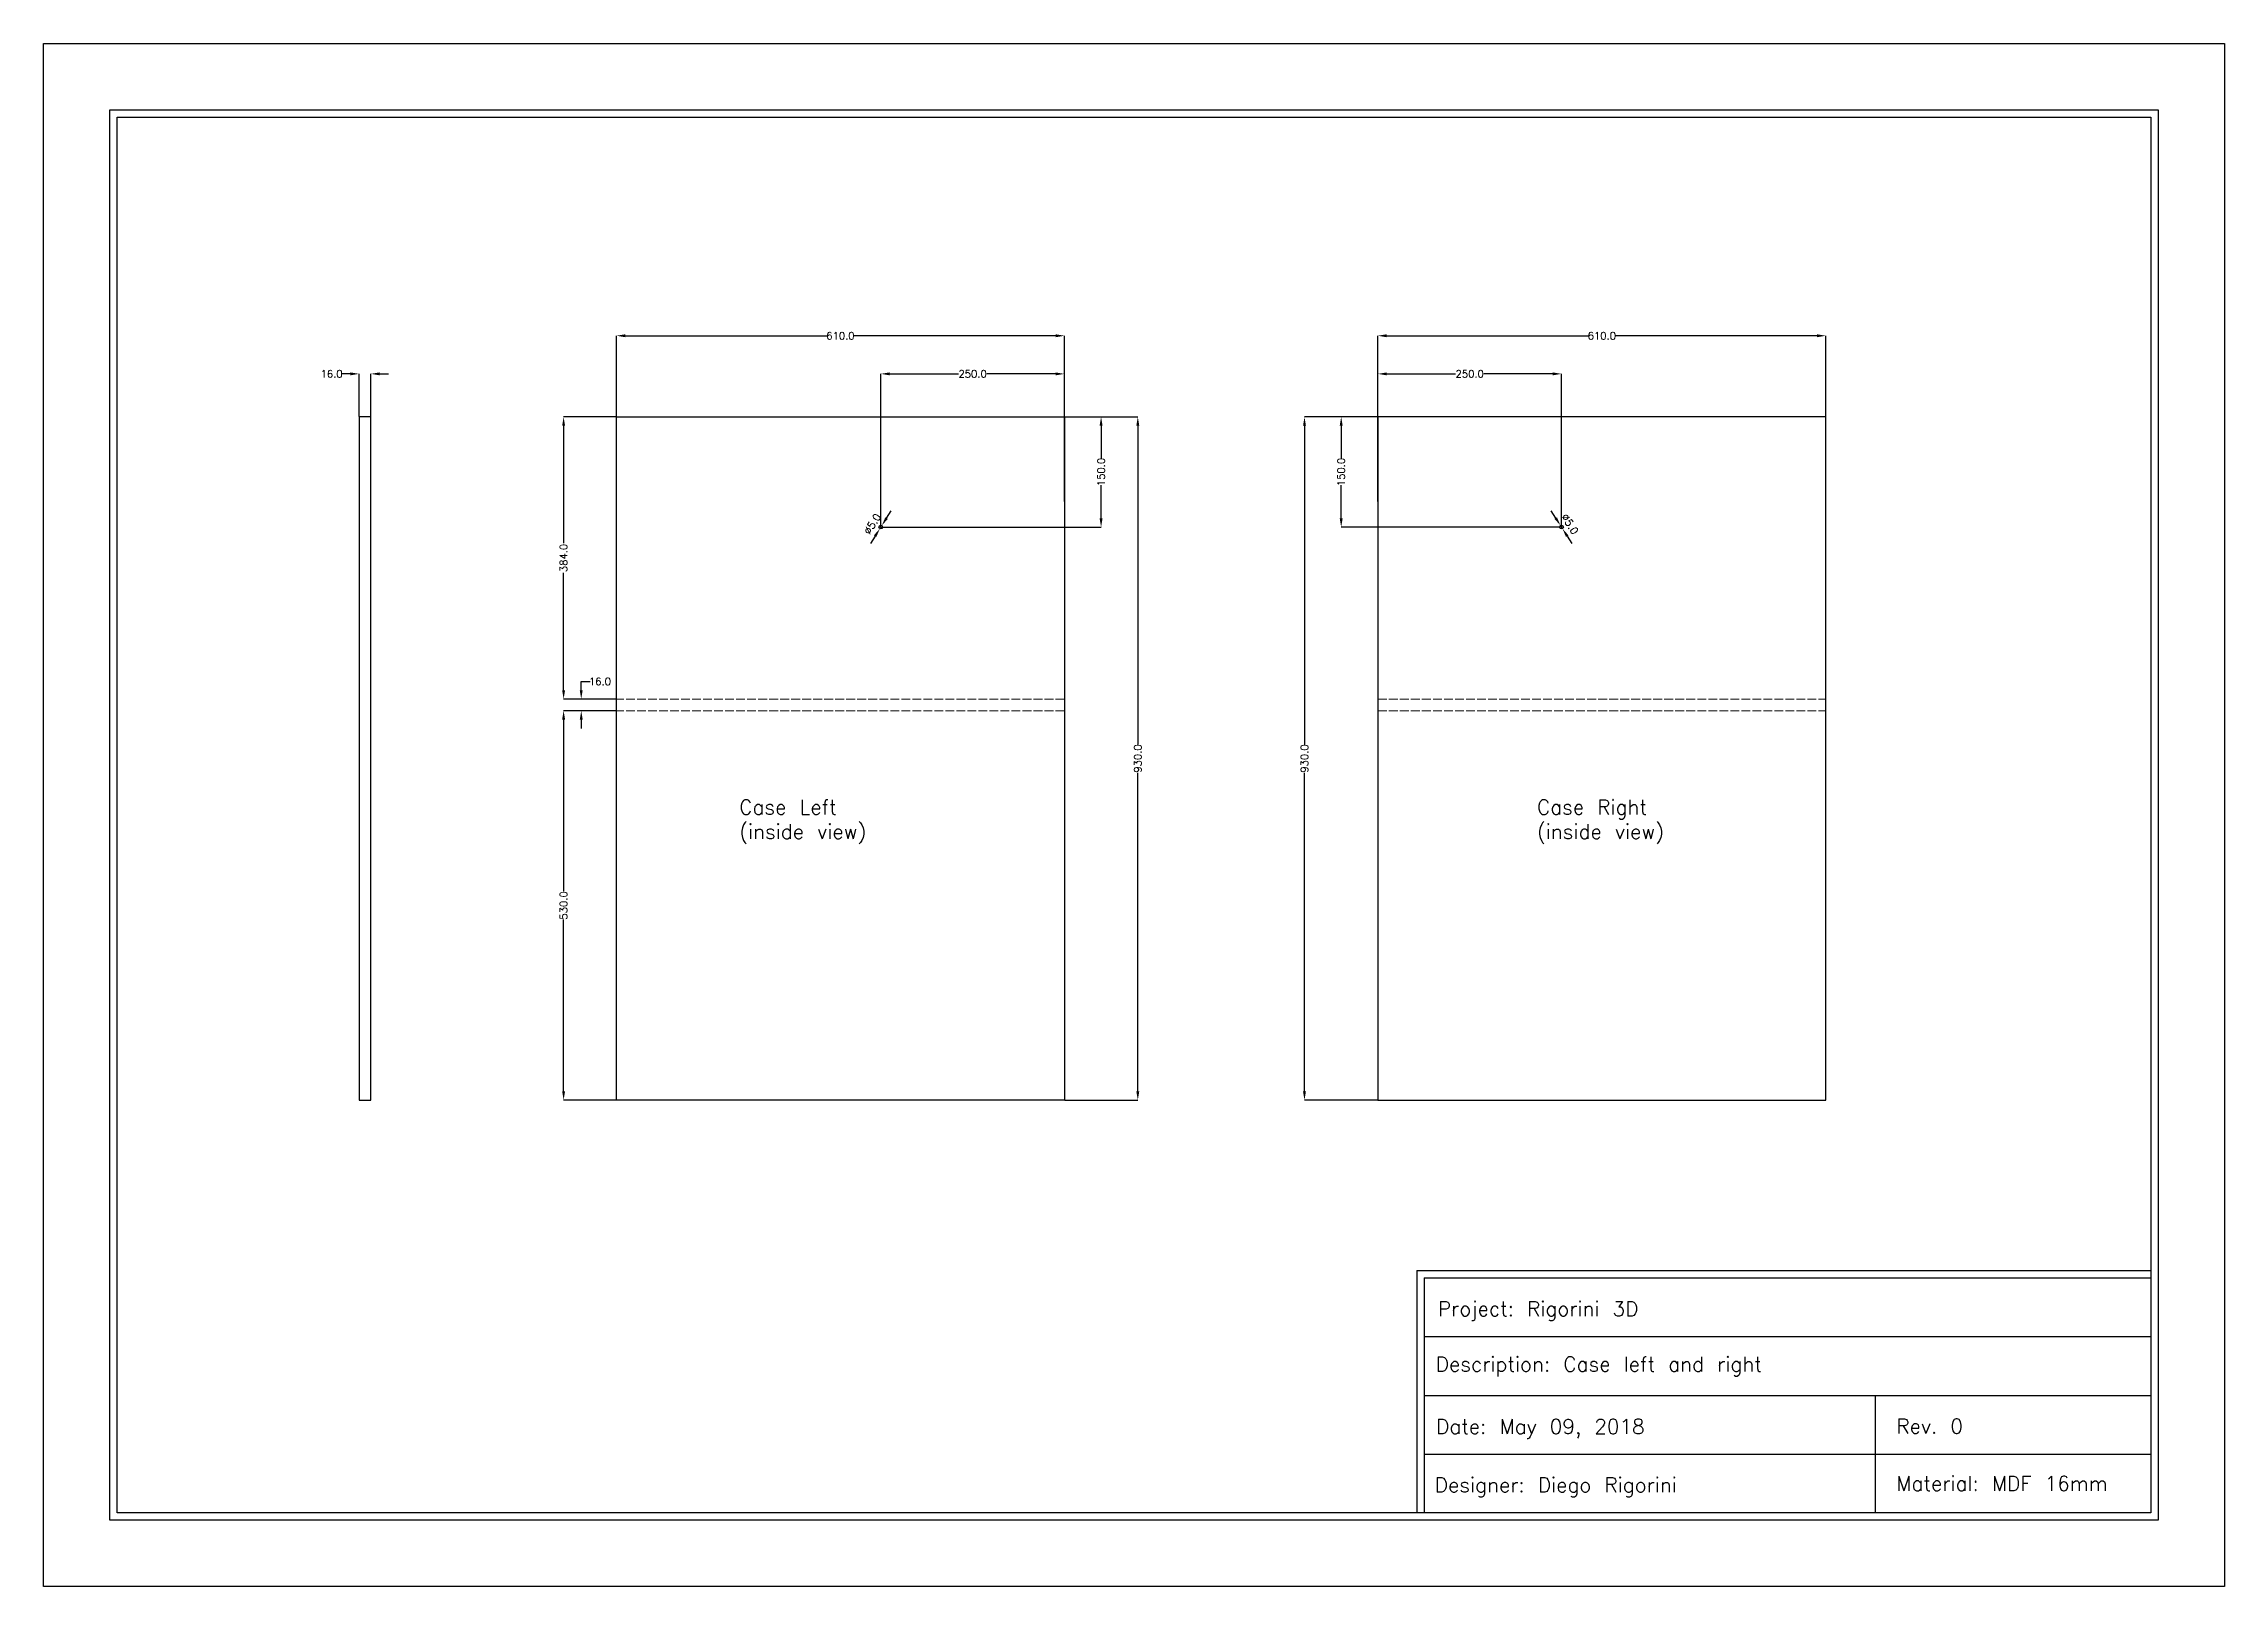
# Model space of a CAD drawing. Header units: millimetres. Extents: x -4601 to 5059, y -189 to 3749.
# Drawn here: x -1205 to 1765, y 1649 to 3749 of the extents above; entities that cross this region are included whole.
import ezdxf

# ---------------------------------------------------------------- set-up
doc = ezdxf.new("R2010")
doc.units = ezdxf.units.MM
doc.linetypes.add('ISO02W100', pattern=[15, 12, -3])
doc.layers.get('0').update_dxf_attribs({"lineweight": 25})
doc.layers.add('Construction', color=12, linetype='ISO02W100', lineweight=9)
doc.layers.add('DIMENSION', color=150, linetype='Continuous', lineweight=9)
doc.layers.add('NoPrint', color=3, linetype='Continuous', plot=False)
doc.styles.get("Standard").update_dxf_attribs({"font": 'txt.shx', "height": 10})
doc.dimstyles.get("Standard").update_dxf_attribs({"dimscale": 100, "dimtxt": 12, "dimasz": 12, "dimexe": 0, "dimexo": 0.5, "dimgap": 1, "dimtad": 0, "dimtoh": 1, "dimdec": 1, "dimzin": 0, "dimdsep": 46, "dimtxsty": 'Standard', "dimcen": 2.5, "dimadec": 0, "dimazin": 0, "dimtfac": 1, "dimtdec": 4, "dimtofl": 0, "dimtmove": 0, "dimatfit": 3, "dimfxl": 1, "dimtolj": 1, "dimtzin": 0, "dimarcsym": 0})

msp = doc.modelspace()

# ---------------------------------------------------------------- texts
for s, insert, char_height, width, attachment_point in [('\\pxql;{\\H2x;Case Left\\P(inside view)}', (14.9, 2719.37), 10, 272.8125, 3), ('\\pxql;{\\H2x;Case Right\\P(inside view)}', (828.52, 2719.37), 10, 290.875, 1), ('Project: Rigorini 3D', (693.55, 2036.55), 20, 2725.722, 1), ('Description: Case left and right', (690.58, 1961.19), 20, 2725.722, 1), ('Date: May 09, 2018', (691.08, 1876.28), 20, 2725.722, 1), ('Rev. 0', (1317.95, 1876.5), 20, 2725.722, 1), ('Designer: Diego Rigorini', (689.34, 1796.67), 20, 2725.722, 1), ('Material: MDF 16mm', (1317.95, 1798.76), 20, 2725.722, 1)]:
    msp.add_mtext(s, dxfattribs=dict(insert=insert, char_height=char_height, width=width, attachment_point=attachment_point))

# ---------------------------------------------------------------- blocks, each defined once
blk = doc.blocks.new('*D9')
at = {"layer": 'Defpoints', "color": 0}
for p in [(611.9, 3299.1), (611.9, 3125.1), (861.9, 3090.5)]:
    blk.add_point(p, dxfattribs=at)
at = {"layer": 'DIMENSION', "color": 0, "lineweight": -2}
for p, q in [((611.9, 3125.6), (611.9, 3299.1)), ((623.9, 3299.1), (717.6, 3299.1)), ((849.9, 3299.1), (756.3, 3299.1)), ((861.9, 3091), (861.9, 3299.1))]:
    blk.add_line(p, q, dxfattribs=at)
at = {"layer": 'DIMENSION', "color": 0}
for points in [[(623.9, 3301.1), (623.9, 3297.1), (611.9, 3299.1)], [(849.9, 3297.1), (849.9, 3301.1), (861.9, 3299.1)]]:
    blk.add_solid(points, dxfattribs=at)
at = {"layer": 'DIMENSION', "color": 0, "insert": (736.9, 3299.1), "char_height": 10, "attachment_point": 5}
blk.add_mtext('\\A1;250.0', dxfattribs=at)
blk = doc.blocks.new('*D12')
at = {"layer": 'Defpoints', "color": 0}
for p in [(561.9, 3240.5), (611.9, 3240.5), (861.9, 3090.5)]:
    blk.add_point(p, dxfattribs=at)
at = {"layer": 'DIMENSION', "color": 0, "lineweight": -2}
for p, q in [((611.4, 3240.5), (561.9, 3240.5)), ((561.9, 3228.5), (561.9, 3183.2)), ((561.9, 3102.5), (561.9, 3147.8)), ((861.4, 3090.5), (561.9, 3090.5))]:
    blk.add_line(p, q, dxfattribs=at)
at = {"layer": 'DIMENSION', "color": 0}
for points in [[(563.9, 3228.5), (559.9, 3228.5), (561.9, 3240.5)], [(559.9, 3102.5), (563.9, 3102.5), (561.9, 3090.5)]]:
    blk.add_solid(points, dxfattribs=at)
at = {"layer": 'DIMENSION', "color": 0, "insert": (561.9, 3165.5), "char_height": 10, "attachment_point": 5, "rotation": 90}
blk.add_mtext('\\A1;150.0', dxfattribs=at)
blk = doc.blocks.new('*D16')
at = {"layer": 'Defpoints', "color": 0}
for p in [(860.6, 3092.6), (863.3, 3088.4)]:
    blk.add_point(p, dxfattribs=at)
at = {"layer": 'DIMENSION', "color": 0, "lineweight": -2}
for p, q in [((854.2, 3102.8), (847.7, 3112.9)), ((869.7, 3078.3), (876.1, 3068.1))]:
    blk.add_line(p, q, dxfattribs=at)
at = {"layer": 'DIMENSION', "color": 0}
for p, q in [((859.4, 3090.5), (864.4, 3090.5)), ((861.9, 3088), (861.9, 3093))]:
    blk.add_line(p, q, dxfattribs=at)
for points in [[(852.5, 3101.7), (855.8, 3103.8), (860.6, 3092.6)], [(871.4, 3079.3), (868, 3077.2), (863.3, 3088.4)]]:
    blk.add_solid(points, dxfattribs=at)
at = {"layer": 'DIMENSION', "color": 0, "insert": (873.4, 3094.8), "char_height": 10, "attachment_point": 5, "rotation": 302.3921}
blk.add_mtext('\\A1;{\\Q0;%%c}5.0', dxfattribs=at)
blk = doc.blocks.new('*D19')
at = {"layer": 'Defpoints', "color": 0}
for p in [(611.9, 3240.5), (511.9, 2310.5), (611.9, 2310.5)]:
    blk.add_point(p, dxfattribs=at)
at = {"layer": 'DIMENSION', "color": 0, "lineweight": -2}
for p, q in [((611.4, 3240.5), (511.9, 3240.5)), ((511.9, 3228.5), (511.9, 2794.8)), ((511.9, 2322.5), (511.9, 2756.2)), ((611.4, 2310.5), (511.9, 2310.5))]:
    blk.add_line(p, q, dxfattribs=at)
at = {"layer": 'DIMENSION', "color": 0}
for points in [[(513.9, 3228.5), (509.9, 3228.5), (511.9, 3240.5)], [(509.9, 2322.5), (513.9, 2322.5), (511.9, 2310.5)]]:
    blk.add_solid(points, dxfattribs=at)
at = {"layer": 'DIMENSION', "color": 0, "insert": (511.9, 2775.5), "char_height": 10, "attachment_point": 5, "rotation": 90}
blk.add_mtext('\\A1;930.0', dxfattribs=at)
blk = doc.blocks.new('*D21')
at = {"layer": 'Defpoints', "color": 0}
for p in [(611.9, 3351), (611.9, 3240.5), (1221.9, 3240.5)]:
    blk.add_point(p, dxfattribs=at)
at = {"layer": 'DIMENSION', "color": 0, "lineweight": -2}
for p, q in [((611.9, 3241), (611.9, 3351)), ((623.9, 3351), (899.3, 3351)), ((1209.9, 3351), (934.6, 3351)), ((1221.9, 3241), (1221.9, 3351))]:
    blk.add_line(p, q, dxfattribs=at)
at = {"layer": 'DIMENSION', "color": 0}
for points in [[(623.9, 3353), (623.9, 3349), (611.9, 3351)], [(1209.9, 3349), (1209.9, 3353), (1221.9, 3351)]]:
    blk.add_solid(points, dxfattribs=at)
at = {"layer": 'DIMENSION', "color": 0, "insert": (916.9, 3351), "char_height": 10, "attachment_point": 5}
blk.add_mtext('\\A1;610.0', dxfattribs=at)
blk = doc.blocks.new('*D23')
at = {"layer": 'Defpoints', "color": 0}
for p in [(184.9, 3299.1), (184.9, 3125.1), (-65.1, 3090.5)]:
    blk.add_point(p, dxfattribs=at)
at = {"layer": 'DIMENSION', "color": 0, "lineweight": -2}
for p, q in [((-65.1, 3091), (-65.1, 3299.1)), ((-53.1, 3299.1), (40.6, 3299.1)), ((172.9, 3299.1), (79.2, 3299.1)), ((184.9, 3125.6), (184.9, 3299.1))]:
    blk.add_line(p, q, dxfattribs=at)
at = {"layer": 'DIMENSION', "color": 0}
for points in [[(-53.1, 3301.1), (-53.1, 3297.1), (-65.1, 3299.1)], [(172.9, 3297.1), (172.9, 3301.1), (184.9, 3299.1)]]:
    blk.add_solid(points, dxfattribs=at)
at = {"layer": 'DIMENSION', "color": 0, "insert": (59.9, 3299.1), "char_height": 10, "attachment_point": 5}
blk.add_mtext('\\A1;250.0', dxfattribs=at)
blk = doc.blocks.new('*D24')
at = {"layer": 'Defpoints', "color": 0}
for p in [(184.9, 3240.5), (234.9, 3240.5), (-65.1, 3090.5)]:
    blk.add_point(p, dxfattribs=at)
at = {"layer": 'DIMENSION', "color": 0, "lineweight": -2}
for p, q in [((185.4, 3240.5), (234.9, 3240.5)), ((234.9, 3228.5), (234.9, 3183.2)), ((234.9, 3102.5), (234.9, 3147.8)), ((-64.6, 3090.5), (234.9, 3090.5))]:
    blk.add_line(p, q, dxfattribs=at)
at = {"layer": 'DIMENSION', "color": 0}
for points in [[(236.9, 3228.5), (232.9, 3228.5), (234.9, 3240.5)], [(232.9, 3102.5), (236.9, 3102.5), (234.9, 3090.5)]]:
    blk.add_solid(points, dxfattribs=at)
at = {"layer": 'DIMENSION', "color": 0, "insert": (234.9, 3165.5), "char_height": 10, "attachment_point": 5, "rotation": 90}
blk.add_mtext('\\A1;150.0', dxfattribs=at)
blk = doc.blocks.new('*D25')
at = {"layer": 'Defpoints', "color": 0}
for p in [(-63.8, 3092.6), (-66.4, 3088.4)]:
    blk.add_point(p, dxfattribs=at)
at = {"layer": 'DIMENSION', "color": 0}
for p, q in [((-67.6, 3090.5), (-62.6, 3090.5)), ((-65.1, 3088), (-65.1, 3093))]:
    blk.add_line(p, q, dxfattribs=at)
at = {"layer": 'DIMENSION', "color": 0, "lineweight": -2}
for p, q in [((-57.3, 3102.8), (-50.9, 3112.9)), ((-72.9, 3078.3), (-79.3, 3068.1))]:
    blk.add_line(p, q, dxfattribs=at)
at = {"layer": 'DIMENSION', "color": 0}
for points in [[(-59, 3103.8), (-55.6, 3101.7), (-63.8, 3092.6)], [(-71.2, 3077.2), (-74.6, 3079.3), (-66.4, 3088.4)]]:
    blk.add_solid(points, dxfattribs=at)
at = {"layer": 'DIMENSION', "color": 0, "insert": (-76.6, 3094.8), "char_height": 10, "attachment_point": 5, "rotation": 57.6079}
blk.add_mtext('\\A1;{\\Q0;%%c}5.0', dxfattribs=at)
blk = doc.blocks.new('*D26')
at = {"layer": 'Defpoints', "color": 0}
for p in [(184.9, 3240.5), (184.9, 2310.5), (284.9, 2310.5)]:
    blk.add_point(p, dxfattribs=at)
at = {"layer": 'DIMENSION', "color": 0, "lineweight": -2}
for p, q in [((185.4, 3240.5), (284.9, 3240.5)), ((284.9, 3228.5), (284.9, 2794.8)), ((284.9, 2322.5), (284.9, 2756.2)), ((185.4, 2310.5), (284.9, 2310.5))]:
    blk.add_line(p, q, dxfattribs=at)
at = {"layer": 'DIMENSION', "color": 0}
for points in [[(286.9, 3228.5), (282.9, 3228.5), (284.9, 3240.5)], [(282.9, 2322.5), (286.9, 2322.5), (284.9, 2310.5)]]:
    blk.add_solid(points, dxfattribs=at)
at = {"layer": 'DIMENSION', "color": 0, "insert": (284.9, 2775.5), "char_height": 10, "attachment_point": 5, "rotation": 90}
blk.add_mtext('\\A1;930.0', dxfattribs=at)
blk = doc.blocks.new('*D27')
at = {"layer": 'Defpoints', "color": 0}
for p in [(184.9, 3351), (-425.1, 3240.5), (184.9, 3240.5)]:
    blk.add_point(p, dxfattribs=at)
at = {"layer": 'DIMENSION', "color": 0, "lineweight": -2}
for p, q in [((-425.1, 3241), (-425.1, 3351)), ((-413.1, 3351), (-137.8, 3351)), ((172.9, 3351), (-102.4, 3351)), ((184.9, 3241), (184.9, 3351))]:
    blk.add_line(p, q, dxfattribs=at)
at = {"layer": 'DIMENSION', "color": 0}
for points in [[(-413.1, 3353), (-413.1, 3349), (-425.1, 3351)], [(172.9, 3349), (172.9, 3353), (184.9, 3351)]]:
    blk.add_solid(points, dxfattribs=at)
at = {"layer": 'DIMENSION', "color": 0, "insert": (-120.1, 3351), "char_height": 10, "attachment_point": 5}
blk.add_mtext('\\A1;610.0', dxfattribs=at)
blk = doc.blocks.new('*D164')
at = {"layer": 'Defpoints', "color": 0}
for p in [(-775.6, 3299.1), (-775.6, 3240.5), (-759.6, 3240.5)]:
    blk.add_point(p, dxfattribs=at)
at = {"layer": 'DIMENSION', "color": 0, "lineweight": -2}
for p, q in [((-787.6, 3299.1), (-799.6, 3299.1)), ((-775.6, 3241), (-775.6, 3299.1)), ((-759.6, 3241), (-759.6, 3299.1)), ((-747.6, 3299.1), (-735.6, 3299.1))]:
    blk.add_line(p, q, dxfattribs=at)
at = {"layer": 'DIMENSION', "color": 0}
for points in [[(-787.6, 3297.1), (-787.6, 3301.1), (-775.6, 3299.1)], [(-747.6, 3301.1), (-747.6, 3297.1), (-759.6, 3299.1)]]:
    blk.add_solid(points, dxfattribs=at)
at = {"layer": 'DIMENSION', "color": 0, "insert": (-813.1, 3299.1), "char_height": 10, "attachment_point": 5}
blk.add_mtext('\\A1;16.0', dxfattribs=at)
blk = doc.blocks.new('*D223')
at = {"layer": 'Defpoints', "color": 0}
for p in [(-497.1, 2840.5), (-425.1, 2840.5), (-425.1, 2310.5)]:
    blk.add_point(p, dxfattribs=at)
at = {"layer": 'DIMENSION', "color": 0, "lineweight": -2}
for p, q in [((-425.6, 2840.5), (-497.1, 2840.5)), ((-497.1, 2828.5), (-497.1, 2594.8)), ((-497.1, 2322.5), (-497.1, 2556.2)), ((-425.6, 2310.5), (-497.1, 2310.5))]:
    blk.add_line(p, q, dxfattribs=at)
at = {"layer": 'DIMENSION', "color": 0}
for points in [[(-495.1, 2828.5), (-499.1, 2828.5), (-497.1, 2840.5)], [(-499.1, 2322.5), (-495.1, 2322.5), (-497.1, 2310.5)]]:
    blk.add_solid(points, dxfattribs=at)
at = {"layer": 'DIMENSION', "color": 0, "insert": (-497.1, 2575.5), "char_height": 10, "attachment_point": 5, "rotation": 90}
blk.add_mtext('\\A1;530.0', dxfattribs=at)
blk = doc.blocks.new('*D225')
at = {"layer": 'Defpoints', "color": 0}
for p in [(-473.1, 2856.5), (-425.1, 2856.5), (-425.1, 2840.5)]:
    blk.add_point(p, dxfattribs=at)
at = {"layer": 'DIMENSION', "color": 0, "lineweight": -2}
for p, q in [((-473.1, 2880.5), (-461.1, 2880.5)), ((-473.1, 2868.5), (-473.1, 2880.5)), ((-425.6, 2856.5), (-473.1, 2856.5)), ((-425.6, 2840.5), (-473.1, 2840.5)), ((-473.1, 2828.5), (-473.1, 2816.5))]:
    blk.add_line(p, q, dxfattribs=at)
at = {"layer": 'DIMENSION', "color": 0}
for points in [[(-475.1, 2868.5), (-471.1, 2868.5), (-473.1, 2856.5)], [(-471.1, 2828.5), (-475.1, 2828.5), (-473.1, 2840.5)]]:
    blk.add_solid(points, dxfattribs=at)
at = {"layer": 'DIMENSION', "color": 0, "insert": (-447.6, 2880.5), "char_height": 10, "attachment_point": 5}
blk.add_mtext('\\A1;16.0', dxfattribs=at)
blk = doc.blocks.new('*D226')
at = {"layer": 'Defpoints', "color": 0}
for p in [(-497.1, 3240.5), (-425.1, 3240.5), (-425.1, 2856.5)]:
    blk.add_point(p, dxfattribs=at)
at = {"layer": 'DIMENSION', "color": 0, "lineweight": -2}
for p, q in [((-425.6, 3240.5), (-497.1, 3240.5)), ((-497.1, 3228.5), (-497.1, 3068.7)), ((-497.1, 2868.5), (-497.1, 3028.3)), ((-425.6, 2856.5), (-497.1, 2856.5))]:
    blk.add_line(p, q, dxfattribs=at)
at = {"layer": 'DIMENSION', "color": 0}
for points in [[(-495.1, 3228.5), (-499.1, 3228.5), (-497.1, 3240.5)], [(-499.1, 2868.5), (-495.1, 2868.5), (-497.1, 2856.5)]]:
    blk.add_solid(points, dxfattribs=at)
at = {"layer": 'DIMENSION', "color": 0, "insert": (-497.1, 3048.5), "char_height": 10, "attachment_point": 5, "rotation": 90}
blk.add_mtext('\\A1;384.0', dxfattribs=at)

# ---------------------------------------------------------------- dimensions: what is measured, and where the dimension line sits
at = {"layer": 'DIMENSION'}
for base, p1, p2, angle, picture, middle in [((184.9, 3351.04), (-425.1, 3240.51), (184.9, 3240.51), 0, '*D27', (-120.1, 3351.04)), ((611.93, 3351.04), (1221.93, 3240.51), (611.93, 3240.51), 180, '*D21', (916.93, 3351.04)), ((-497.1, 3240.51), (-425.1, 2856.51), (-425.1, 3240.51), 90, '*D226', (-497.1, 3048.51)), ((234.9, 3240.51), (-65.1, 3090.51), (184.9, 3240.51), 90, '*D24', (234.9, 3165.51)), ((284.9, 2310.51), (184.9, 3240.51), (184.9, 2310.51), 90, '*D26', (284.9, 2775.51)), ((511.93, 2310.51), (611.93, 3240.51), (611.93, 2310.51), 90, '*D19', (511.93, 2775.51)), ((561.93, 3240.51), (861.93, 3090.51), (611.93, 3240.51), 90, '*D12', (561.93, 3165.51)), ((-473.1, 2856.51), (-425.1, 2840.51), (-425.1, 2856.51), 90, '*D225', (-447.6, 2880.51)), ((-497.1, 2840.51), (-425.1, 2310.51), (-425.1, 2840.51), 90, '*D223', (-497.1, 2575.51))]:
    dim = msp.add_linear_dim(base=base, p1=p1, p2=p2, angle=angle, dimstyle='Standard', override={"dimscale": 1, "dimlfac": 1, "dimtxsty": 'Standard', "dimsah": 1, "dimtolj": 1}, dxfattribs=at)
    dim.commit()
    dim.dimension.update_dxf_attribs({"geometry": picture, "text_midpoint": middle})
dim = msp.add_linear_dim(base=(-775.58, 3299.15), p1=(-759.58, 3240.51), p2=(-775.58, 3240.51), dimstyle='Standard', override={"dimscale": 1, "dimlfac": 1, "dimtxsty": 'Standard', "dimsah": 1, "dimtolj": 1}, dxfattribs=at)
dim.commit()
dim.dimension.update_dxf_attribs({"geometry": '*D164', "text_midpoint": (-813.08, 3299.15)})
for base, p1, p2, angle, picture, middle in [((184.9, 3299.15), (-65.1, 3090.51), (184.9, 3125.09), 0, '*D23', (59.9, 3299.15)), ((611.93, 3299.15), (861.93, 3090.51), (611.93, 3125.09), 180, '*D9', (736.93, 3299.15))]:
    dim = msp.add_linear_dim(base=base, p1=p1, p2=p2, angle=angle, dimstyle='Standard', override={"dimscale": 1, "dimlfac": 1, "dimtxsty": 'Standard', "dimsah": 1, "dimtolj": 1}, dxfattribs=at)
    dim.commit()
    dim.dimension.update_dxf_attribs({"geometry": picture, "text_midpoint": middle, "dimtype": 160})
for p1, p2, picture, middle in [((-63.76, 3092.62), (-66.44, 3088.4), '*D25', (-76.58, 3094.83)), ((860.59, 3092.62), (863.27, 3088.4), '*D16', (873.4, 3094.83))]:
    dim = msp.add_diameter_dim_2p(p1=p1, p2=p2, text='{\\Q0;%%c}5.0', dimstyle='Standard', override={"dimscale": 1, "dimlfac": 1, "dimtxsty": 'Standard', "dimsah": 1, "dimse1": 1, "dimse2": 1, "dimtmove": 2, "dimtolj": 1}, dxfattribs=at)
    dim.commit()
    dim.dimension.update_dxf_attribs({"geometry": picture, "text_midpoint": middle, "dimtype": 163})

# ---------------------------------------------------------------- linework, layer by layer
for p, q in [((-775.58, 3240.51), (-775.58, 2310.51)), ((-759.58, 3240.51), (-775.58, 3240.51)), ((-759.58, 2310.51), (-759.58, 3240.51)), ((-425.1, 2310.51), (-425.1, 3240.51)), ((-425.1, 3240.51), (184.9, 3240.51)), ((184.9, 3240.51), (184.9, 2310.51)), ((1221.93, 3240.51), (611.93, 3240.51)), ((611.93, 3240.51), (611.93, 2310.51)), ((1221.93, 2310.51), (1221.93, 3240.51)), ((-775.58, 2310.51), (-759.58, 2310.51)), ((184.9, 2310.51), (-425.1, 2310.51)), ((611.93, 2310.51), (1221.93, 2310.51)), ((664.93, 2078.63), (1664.71, 2078.63)), ((664.93, 2078.63), (664.93, 1748.63)), ((674.93, 2068.63), (1664.71, 2068.63)), ((674.93, 2068.63), (674.93, 1748.63)), ((674.93, 1988.63), (1664.71, 1988.63)), ((674.93, 1908.63), (1664.71, 1908.63)), ((1289.19, 1908.63), (1289.19, 1748.63)), ((-1105.29, 1748.63), (-1105.29, 1898.63)), ((674.93, 1828.63), (1664.71, 1828.63))]:
    msp.add_line(p, q)
for points in [[(1674.71, 3658.63), (1674.71, 1738.63), (-1115.29, 1738.63), (-1115.29, 3658.63)], [(1664.71, 3648.63), (1664.71, 1748.63), (-1105.29, 1748.63), (-1105.29, 3648.63)]]:
    msp.add_lwpolyline(points, close=True)
for centre in [(-65.1, 3090.51), (861.93, 3090.51)]:
    msp.add_circle(centre, 2.5)
at = {"layer": 'Construction'}
for p, q in [((184.9, 2856.51), (-425.1, 2856.51)), ((611.93, 2856.51), (1221.93, 2856.51)), ((184.9, 2840.51), (-425.1, 2840.51)), ((611.93, 2840.51), (1221.93, 2840.51))]:
    msp.add_line(p, q, dxfattribs=at)
at = {"layer": 'NoPrint'}
msp.add_lwpolyline([(1764.71, 3748.63), (1764.71, 1648.63), (-1205.29, 1648.63), (-1205.29, 3748.63)], close=True, dxfattribs=at)

msp.set_redraw_order([(e.dxf.handle, doc.entitydb.next_handle()) for e in msp.query("TEXT MTEXT ATTDEF DIMENSION ARC_DIMENSION")])  # texts and dimensions are drawn at this point

doc.saveas('drawing.dxf')
